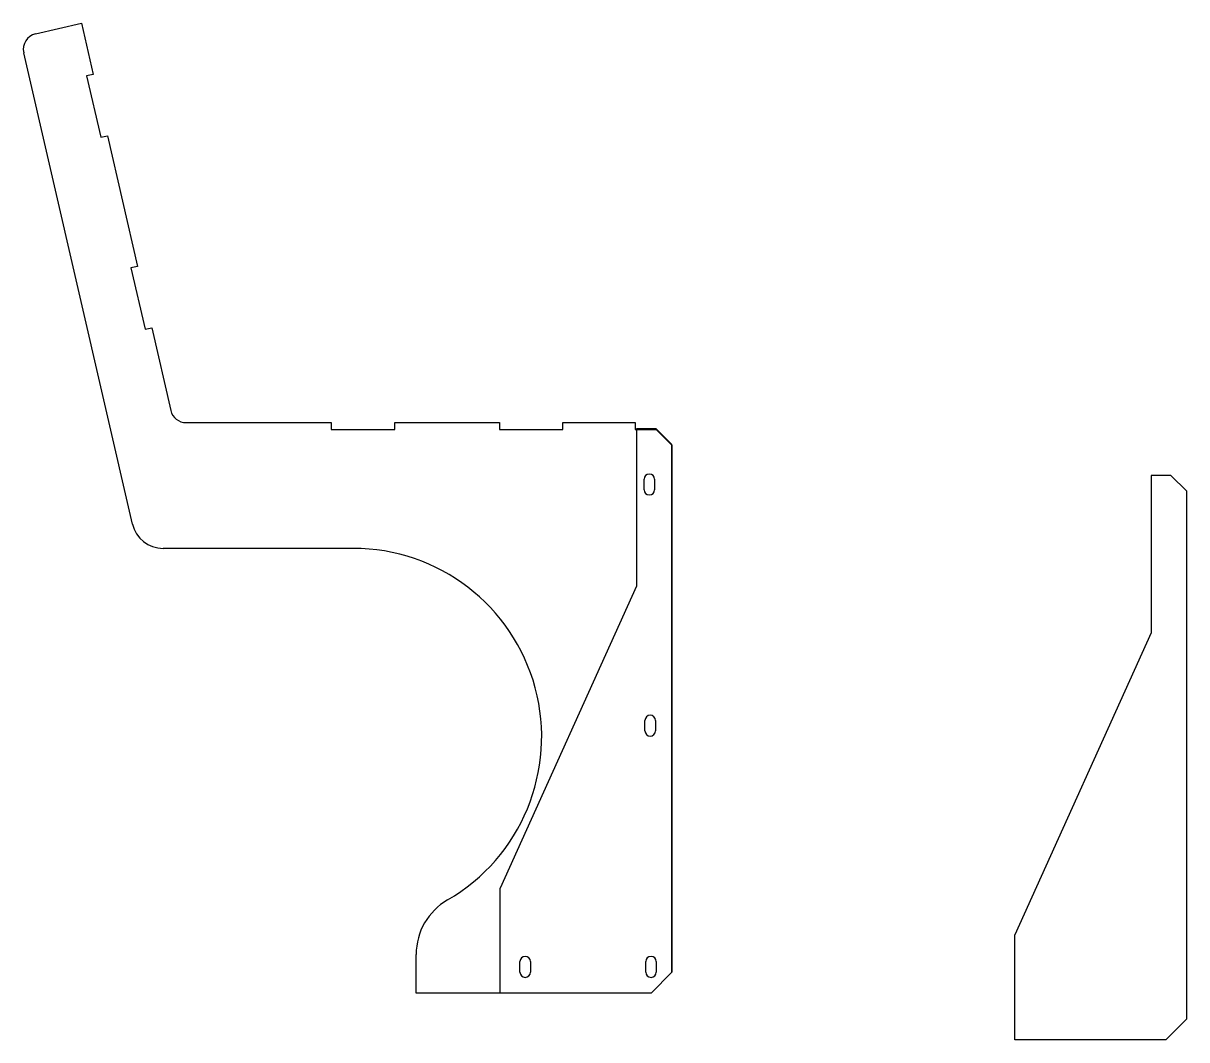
# Model space of a CAD drawing. Header units: millimetres. Extents: x 5046 to 103012, y -15969 to 47766.
# Drawn here: x 65704 to 66814, y 24212 to 25181 of the extents above; entities that cross this region are included whole.
import ezdxf

# ---------------------------------------------------------------- set-up
doc = ezdxf.new("R2010")
doc.units = ezdxf.units.MM
doc.layers.get('0').update_dxf_attribs({"lineweight": 0})
doc.layers.add('Profil główny', color=7, linetype='Continuous')

# ---------------------------------------------------------------- blocks, each defined once
blk = doc.blocks.new('G$CA3ED2B26')
at = {"layer": 'Profil główny'}
for p, q in [((-34, 538), (-34, 388)), ((-15, 538), (-34, 538)), ((-15, 538), (0, 523)), ((0, 20), (0, 523)), ((-34, 388), (-164, 100)), ((-164, 0), (-164, 100)), ((-20, 0), (0, 20)), ((-20, 0), (-164, 0))]:
    blk.add_line(p, q, dxfattribs=at)

msp = doc.modelspace()

# ---------------------------------------------------------------- linework, layer by layer
at = {"color": 7, "linetype": 'Continuous', "lineweight": 25}
for p, q in [((65716.1, 25171), (65760, 25181.1)), ((65760, 25181.1), (65771.2, 25132.4)), ((65808.6, 24703.6), (65704.9, 25153)), ((65771.2, 25132.4), (65764.9, 25130.9)), ((65764.9, 25130.9), (65778.4, 25072.5)), ((65778.4, 25072.5), (65784.7, 25073.9)), ((65784.7, 25073.9), (65813.5, 24949.2)), ((65813.5, 24949.2), (65807.2, 24947.8)), ((65807.2, 24947.8), (65820.7, 24889.3)), ((65820.7, 24889.3), (65827, 24890.8)), ((65827, 24890.8), (65845.2, 24811.9)), ((65859.8, 24800.3), (65998.2, 24800.3)), ((65998.2, 24800.3), (65998.2, 24793.8)), ((65998.2, 24793.8), (66058.7, 24793.8)), ((66058.7, 24800.3), (66158.7, 24800.3)), ((66058.7, 24793.8), (66058.7, 24800.3)), ((66158.7, 24800.3), (66158.7, 24793.8)), ((66158.7, 24793.8), (66219.2, 24793.8)), ((66219.2, 24800.3), (66288.2, 24800.3)), ((66219.2, 24793.8), (66219.2, 24800.3)), ((66288.2, 24800.3), (66288.2, 24793.8)), ((66288.2, 24793.8), (66308.2, 24793.8)), ((66308.2, 24793.8), (66323.2, 24778.8)), ((66323.2, 24778.8), (66323.2, 24276.3)), ((66296.6, 24736.3), (66296.6, 24746.3)), ((66306.6, 24746.3), (66306.6, 24736.3)), ((66019.2, 24680.3), (65837.9, 24680.3)), ((66297.4, 24506.3), (66297.4, 24516.3)), ((66307.4, 24516.3), (66307.4, 24506.3)), ((66079.2, 24256.3), (66079.2, 24293.2)), ((66178.2, 24276.3), (66178.2, 24286.3)), ((66188.2, 24286.3), (66188.2, 24276.3)), ((66298.2, 24276.3), (66298.2, 24286.3)), ((66308.2, 24286.3), (66308.2, 24276.3)), ((66323.2, 24276.3), (66303.2, 24256.3)), ((66303.2, 24256.3), (66079.2, 24256.3))]:
    msp.add_line(p, q, dxfattribs=at)
for centre, radius, start, end in [((65719.5, 25156.4), 15, 103, 193), ((65859.8, 24815.3), 15, 193, 270), ((66301.6, 24746.3), 5, 0, 180), ((66301.6, 24736.3), 5, 180, 0), ((65837.9, 24710.3), 30, 193, 270), ((66019.2, 24500.7), 179.7, 300.0473, 90), ((66302.4, 24516.3), 5, 0, 180), ((66302.4, 24506.3), 5, 180, 0), ((66139.2, 24293.2), 60, 120.0473, 180), ((66183.2, 24286.3), 5, 0, 180), ((66303.2, 24286.3), 5, 0, 180), ((66183.2, 24276.3), 5, 180, 0), ((66303.2, 24276.3), 5, 180, 0)]:
    msp.add_arc(centre, radius, start, end, dxfattribs=at)
at = {"layer": 'Profil główny'}
for p, q in [((66780.1, 24749.8), (66780.1, 24599.8)), ((66799.1, 24749.8), (66780.1, 24749.8)), ((66799.1, 24749.8), (66814.1, 24734.8)), ((66814.1, 24231.8), (66814.1, 24734.8)), ((66780.1, 24599.8), (66650.1, 24311.8)), ((66650.1, 24211.8), (66650.1, 24311.8)), ((66794.1, 24211.8), (66814.1, 24231.8)), ((66794.1, 24211.8), (66650.1, 24211.8))]:
    msp.add_line(p, q, dxfattribs=at)

# ---------------------------------------------------------------- block references
msp.add_blockref('G$CA3ED2B26', (66323.2, 24256.3))

doc.saveas('drawing.dxf')
